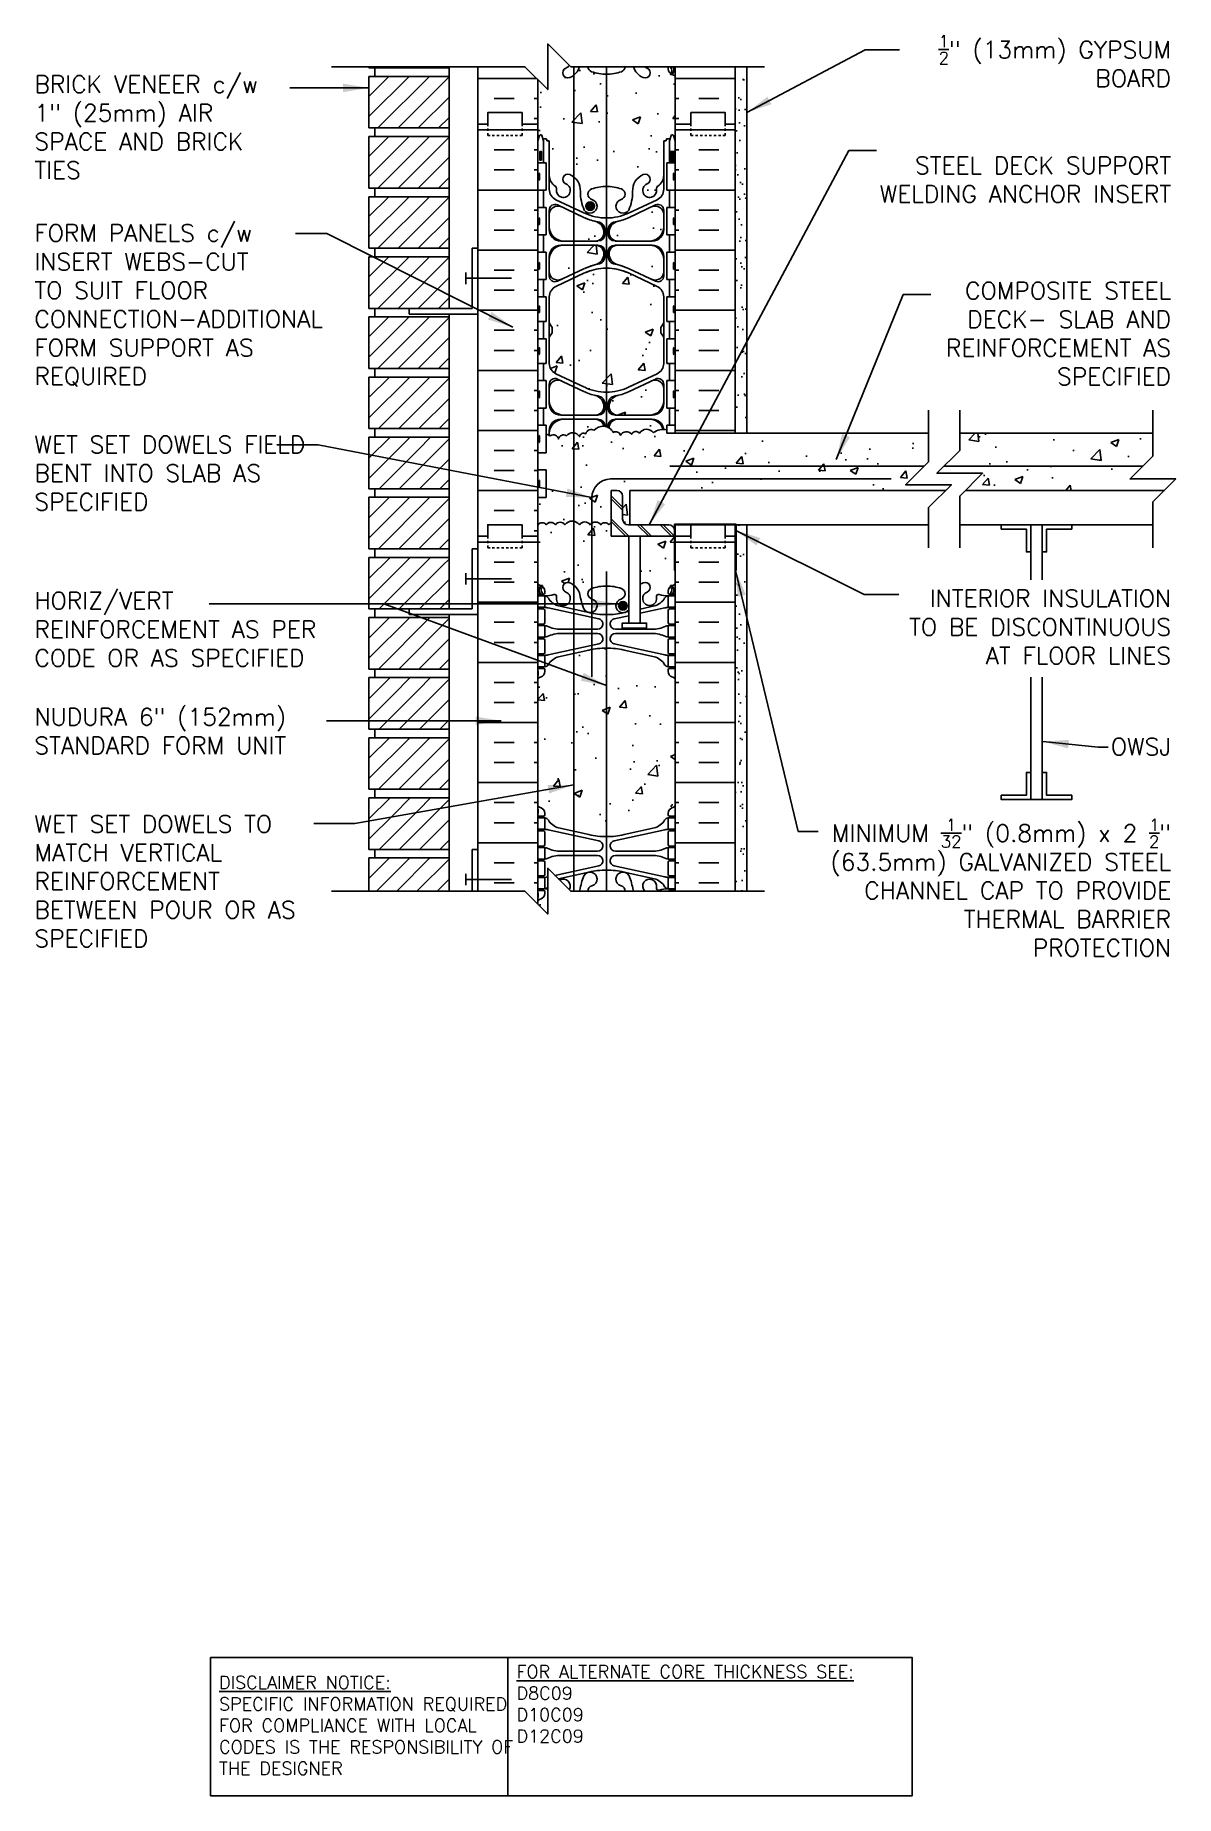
# Model space of a CAD drawing. Header units: inches. Extents: x 184.8 to 234.6, y 74.7 to 151.5.
import ezdxf

# ---------------------------------------------------------------- set-up
doc = ezdxf.new("R2010")
doc.units = ezdxf.units.IN
doc.header["$LTSCALE"] = 0.5
doc.header["$MEASUREMENT"] = 0
doc.linetypes.add('DASHED2', pattern=[0.375, 0.25, -0.125])
for name, color, linetype in [('HATCH', 12, 'Continuous'), ('line25', 2, 'Continuous'), ('LINE3', 3, 'Continuous'), ('LINE50', 5, 'Continuous'), ('LINE9', 9, 'Continuous'), ('TEXT', 4, 'Continuous'), ('Web_Edge', 9, 'Continuous')]:
    doc.layers.add(name, color=color, linetype=linetype)
doc.styles.add('DIM', font='romans.shx', dxfattribs={"width": 0.7})
doc.styles.add('ROMANS', font='romans.shx', dxfattribs={"height": 0.75})
doc.styles.get("Standard").update_dxf_attribs({"font": 'romans.shx', "height": 0.75})
doc.linetypes.add('STEEL', pattern='A,0.5,-0.2,["X",Standard,S=0.1,R=0,X=-0.1,Y=-0.05],-0.1', length=0.8)
doc.dimstyles.new('ext_12', dxfattribs={"dimscale": 12, "dimtxt": 0.09375, "dimasz": 0.09375, "dimexe": 0.09375, "dimexo": 0.0625, "dimgap": 0.0625, "dimtad": 1, "dimdec": 1, "dimzin": 3, "dimdsep": 46, "dimlunit": 4, "dimtxsty": 'DIM', "dimcen": 0.09, "dimdle": 0.09375, "dimclrt": 4, "dimadec": 0, "dimazin": 0, "dimtfac": 1, "dimtdec": 1, "dimtmove": 2, "dimatfit": 3, "dimfxl": 1, "dimfrac": 2, "dimtolj": 1, "dimtzin": 0, "dimarcsym": 0})
pattern_1 = [(37.5, (91.05896, -5.3414), (-0.0314967, 0.963412), [0, -0.76, 0, -0.85, 0, -0.8125]), (7.5, (91.059, -5.3414), (0.884888, 1.411073), [0, -0.41, 0, -0.685, 0, -0.2625]), (327.5, (90.44396, -5.3414), (1.557071, 0.0028295), [0, -0.25, 0, -0.9, 0, -1.175]), (317.5, (90.444, -5.3414), (1.503063, 0.438838), [0, -0.125, 0, -0.59, 0, -0.675])]
pattern_2 = [(45, (135.6538, -61.4713), (-0.4419417, 0.4419417), [])]
pattern_3 = [(45, (135.6538, -66.7213), (-0.4419417, 0.4419417), [])]
pattern_4 = [(45, (135.6538, -71.9713), (-0.4419417, 0.4419417), [])]
pattern_5 = [(45, (135.6538, -77.2213), (-0.4419417, 0.4419417), [])]

msp = doc.modelspace()

# ---------------------------------------------------------------- texts
at = {"layer": 'TEXT', "char_height": 0.75, "style": 'ROMANS'}
for s, insert, width, attachment_point in [('\\A1;{\\H0.7x;\\S1/2;}" (13mm) GYPSUM BOARD', (234.424, 150.419), 12.19083, 6), ('BRICK VENEER c/w 1" (25mm) AIR SPACE AND BRICK TIES', (184.775, 147.533), 11.31619, 4), ('\\A1;STEEL DECK SUPPORT WELDING ANCHOR INSERT ', (234.424, 145.238), 13.90931, 6), ('FORM PANELS c/w INSERT WEBS-CUT TO SUIT FLOOR CONNECTION-ADDITIONAL FORM SUPPORT AS REQUIRED', (184.775, 139.749), 11.31619, 4), ('\\A1;COMPOSITE STEEL DECK- SLAB AND REINFORCEMENT AS SPECIFIED', (234.424, 138.521), 13.90931, 6), ('WET SET DOWELS FIELD BENT INTO SLAB AS SPECIFIED', (184.775, 134.052), 12.85874, 1), ('HORIZ/VERT\\PREINFORCEMENT AS PER CODE OR AS SPECIFIED', (184.775, 125.609), 14.04849, 4), ('\\A1;INTERIOR INSULATION TO BE DISCONTINUOUS AT FLOOR LINES', (234.424, 125.711), 13.00001, 6), ('NUDURA 6" (152mm) STANDARD FORM UNIT', (184.775, 122.16), 13.12656, 1), ('\\A1;OWSJ', (234.424, 120.485), 12.22718, 6), ('WET SET DOWELS TO MATCH VERTICAL REINFORCEMENT BETWEEN POUR OR AS SPECIFIED', (184.775, 117.484), 13.12656, 1), ('\\A1;MINIMUM {\\H0.7x;\\S1/32;}" (0.8mm) x 2 {\\H0.7x;\\S1/2;}" (63.5mm) GALVANIZED STEEL CHANNEL CAP TO PROVIDE THERMAL BARRIER PROTECTION  ', (234.424, 114.331), 16.71576, 6)]:
    msp.add_mtext(s, dxfattribs=dict(at, insert=insert, width=width, attachment_point=attachment_point))
at = {"layer": 'TEXT', "char_height": 0.5625, "attachment_point": 4}
for s, insert, width in [('{\\LFOR ALTERNATE CORE THICKNESS SEE:\\P}D8C09\\PD10C09\\PD12C09', (205.829, 78.687), 23.33295), ('{\\LDISCLAIMER NOTICE:}\\PSPECIFIC INFORMATION REQUIRED FOR COMPLIANCE WITH LOCAL CODES IS THE RESPONSIBILITY OF THE DESIGNER', (192.837, 77.747), 14.00235)]:
    msp.add_mtext(s, dxfattribs=dict(at, insert=insert, width=width))

# ---------------------------------------------------------------- hatches: boundary and pattern name
at = {"layer": 'HATCH'}
h = msp.add_hatch(dxfattribs=at)
h.set_pattern_fill('AR-CONC', color=256, scale=0.5)
h.set_pattern_definition([(50, (0, 0), (3.5863, -0.31376), [0.375, -4.125]), (355, (0, 0), (-0.693757, 3.76096), [0.3, -3.3]), (100.4514, (0.299, -0.026), (2.892544, 3.4472), [0.3187, -3.50571]), (46.1842, (0, 1), (5.33621, -0.827596), [0.5625, -6.1875]), (96.6356, (0.4447, 0.931), (4.67331, 4.87059), [0.47805, -5.25857]), (351.1842, (0, 1), (4.67331, 4.87059), [0.45, -4.95]), (21, (0.5, 0.75), (2.984535, -2.013094), [0.375, -4.125]), (326, (0.5, 0.75), (1.216577, 3.62575), [0.3, -3.3]), (71.4514, (0.7487, 0.5822), (4.20111, 1.612656), [0.3187, -3.50571]), (37.5, (0, 0), (0.060799, 1.664469), [0, -3.26, 0, -3.35, 0, -3.3125]), (7.5, (0, 0), (1.315348, 1.972059), [0, -1.91, 0, -3.185, 0, -1.2625]), (327.5, (-1.115, 0), (2.669112, -0.1127744), [0, -1.25, 0, -3.9, 0, -5.175]), (317.5, (-1.615, 0), (2.91593, 0.500525), [0, -1.625, 0, -2.59, 0, -3.675])])
h.paths.add_polyline_path([(212.761, 149.761, 0.064398), (212.651, 149.827), (212.561, 149.827), (212.561, 149.869, -0.249069), (212.451, 150.076), (212.451, 150.143, -0.119718), (212.458, 150.172), (211.437, 150.172, 0.094254), (211.533, 150.111, -1), (211.369, 149.702, -0.2257), (210.935, 150.172), (210.572, 150.172, -0.309442), (210.41, 149.955, -0.082755), (209.761, 149.847, -0.082755), (209.113, 149.955, -0.309442), (208.951, 150.172), (208.587, 150.172, -0.2257), (208.153, 149.702, -1), (207.989, 150.111, 0.160334), (208.135, 150.233), (207.197, 151.172), (207.197, 150.797), (207.197, 149.172), (206.761, 149.608), (206.761, 147.672), (206.761, 146.943), (206.83, 147.155, -0.725737), (206.936, 147.173), (206.985, 147.023), (207.111, 147.023, -0.414214), (207.161, 146.973), (207.161, 146.943), (207.261, 146.943), (207.261, 145.428, 0.258958), (207.52, 144.961, -0.31131), (207.577, 144.831, 2.127293), (207.989, 145.056, -1), (208.153, 145.464, -0.325306), (208.619, 144.722, 0.10488), (208.792, 143.91, 1.422913), (209.125, 144.377, -0.735593), (209.113, 144.835, -0.082755), (209.761, 144.943, -0.082755), (210.41, 144.835, -0.735593), (210.397, 144.377, 1.422913), (210.73, 143.91, 0.10488), (210.903, 144.722, -0.325306), (211.369, 145.464, -1), (211.533, 145.056, 2.127293), (211.945, 144.831, -0.31131), (212.002, 144.961, 0.258958), (212.261, 145.428), (212.261, 146.943), (212.361, 146.943), (212.361, 146.973, -0.414214), (212.411, 147.023), (212.537, 147.023), (212.58, 147.155, -0.725737), (212.686, 147.173), (212.761, 146.943), (212.761, 147.672)])
h.paths.add_polyline_path([(212.141, 138.56), (212.141, 138.672), (212.141, 138.784), (212.261, 138.984), (212.261, 140.125, 0.291097), (211.973, 140.578), (210.715, 141.167, 0.093369), (209.908, 141.374, 0.016332), (209.761, 141.379, 0.109869), (208.807, 141.167), (207.549, 140.578, 0.291097), (207.261, 140.125), (207.261, 138.984), (207.381, 138.784), (207.381, 138.672), (207.381, 138.56), (207.261, 138.36), (207.261, 137.219, 0.291097), (207.549, 136.766), (208.807, 136.177, 0.109869), (209.761, 135.965, 0.109869), (210.715, 136.177), (211.973, 136.766, 0.291097), (212.261, 137.219), (212.261, 138.36)])
h.paths.add_polyline_path([(209.258, 135.823, -0.053094), (208.807, 135.978), (207.795, 136.452, 0.549071), (207.261, 136.113), (207.261, 135.586, 0.414214), (207.886, 134.961), (209.271, 134.961, 0.413582), (209.646, 135.335, 0.350119)])
h.paths.add_polyline_path([(209.271, 134.781), (207.886, 134.781, 0.414214), (207.261, 134.156), (207.261, 134.075, 0.008279), (207.306, 134.058, -0.520567), (207.665, 133.915, -0.520567), (208.007, 134.062, -0.520567), (208.579, 134.023, -0.520567), (208.861, 134.144, -0.520567), (209.223, 134.299, -0.230831), (209.64, 134.472, 0.362757)])
h.paths.add_polyline_path([(211.636, 134.781), (210.251, 134.781, 0.413582), (209.876, 134.407, 0.003877), (209.876, 134.399, -0.132818), (210.062, 134.204, -0.520567), (210.366, 134.083, -0.520567), (210.857, 134.126, -0.520567), (211.202, 134.175, -0.520567), (211.8, 134.197, -0.137023), (212.235, 134.335, 0.33159)])
h.paths.add_polyline_path([(212.261, 135.586), (212.261, 136.113, 0.549071), (211.727, 136.452), (210.715, 135.978, -0.053094), (210.264, 135.823, 0.350119), (209.876, 135.335, 0.413582), (210.251, 134.961), (211.636, 134.961, 0.414214)])
h.paths.add_polyline_path([(211.636, 142.383), (210.251, 142.383, 0.117525), (210.082, 142.343, 0.282333), (209.876, 142.009, 0.350119), (210.264, 141.521, -0.053094), (210.715, 141.366), (211.727, 140.892, 0.549071), (212.261, 141.232), (212.261, 141.758, 0.414214)])
h.paths.add_polyline_path([(212.261, 143.188), (212.261, 143.715, 0.549071), (211.727, 144.055), (210.715, 143.581, -0.053094), (210.264, 143.426, 0.350119), (209.876, 142.938, 0.413582), (210.251, 142.563), (211.636, 142.563, 0.414214)])
h.paths.add_polyline_path([(209.258, 143.426, -0.053094), (208.807, 143.581), (207.795, 144.055, 0.549071), (207.261, 143.715), (207.261, 143.188, 0.414214), (207.886, 142.563), (209.271, 142.563, 0.085652), (209.397, 142.585, 0.316711), (209.646, 142.938, 0.350119)])
h.paths.add_polyline_path([(209.258, 141.521, 0.350119), (209.646, 142.009, 0.413582), (209.271, 142.383), (207.886, 142.383, 0.414214), (207.261, 141.758), (207.261, 141.232, 0.549071), (207.795, 140.892), (208.807, 141.366, -0.053094)])
h.paths.add_polyline_path([(223.824, 132.922), (223.824, 134.172), (215.386, 134.172), (212.396, 134.172), (212.396, 134.325, 0.185967), (211.8, 134.197, 0.520567), (211.202, 134.175, 0.520567), (210.857, 134.126, 0.520567), (210.366, 134.083, 0.520567), (210.062, 134.204, 0.258655), (209.64, 134.472, 0.230831), (209.223, 134.299, 0.520567), (208.861, 134.144, 0.520567), (208.579, 134.023, 0.520567), (208.007, 134.062, 0.520567), (207.665, 133.915, 0.520567), (207.306, 134.058, -0.008279), (207.261, 134.075, -0.025897), (207.126, 134.137), (207.126, 133.317), (206.761, 133.317), (206.761, 132.567), (207.126, 132.567), (207.126, 131.367), (206.761, 131.367), (206.761, 130.183, -0.012671), (206.77, 130.172, -0.515981), (207.127, 130.172, -0.520567), (207.526, 130.172, -0.520567), (207.948, 130.172, -0.520567), (208.575, 130.172, -0.520567), (209.047, 130.172, -0.520567), (209.51, 130.172, -0.520567), (209.864, 130.172, -0.108934), (209.966, 130.265), (209.966, 131.672), (210.216, 131.672, -0.414214), (210.466, 131.422), (210.466, 130.422, 0.414214), (210.716, 130.172), (210.78, 130.172), (210.78, 131.672), (224.574, 131.672), (224.824, 131.922), (222.824, 131.922)])
h.paths.add_polyline_path([(233.627, 134.172), (225.189, 134.172), (225.189, 133.422), (224.492, 132.725), (233.179, 132.725), (233.627, 133.172)])
h.paths.add_polyline_path([(233.179, 132.725), (224.492, 132.725), (224.189, 132.422), (226.189, 132.422), (225.439, 131.672), (234.127, 131.672), (234.627, 132.172), (232.627, 132.172)])
h.paths.add_polyline_path([(210.73, 129.672), (209.966, 129.672), (209.966, 130.265, 0.108934), (209.864, 130.172, 0.520567), (209.51, 130.172, 0.520567), (209.047, 130.172, 0.520567), (208.575, 130.172, 0.520567), (207.948, 130.172, 0.520567), (207.526, 130.172, 0.520567), (207.127, 130.172, 0.538524), (206.761, 130.159), (206.761, 129.672), (206.761, 127.583, 0.064398), (206.871, 127.517), (206.961, 127.517), (206.961, 127.475, -0.249069), (207.071, 127.268), (207.071, 127.201, -0.414214), (207.009, 127.138), (206.961, 127.138), (206.961, 127.068), (207.066, 127.068, 0.10046), (207.46, 127.125, -0.601435), (207.579, 127.02, 2.182095), (207.989, 127.233, -1), (208.153, 127.642, -0.24438), (208.601, 127.121, 0.053157), (208.767, 126.507, 1.553132), (209.125, 126.931, -0.735593), (209.113, 127.389, -0.082755), (209.761, 127.498, -0.082755), (210.41, 127.389, -0.735593), (210.397, 126.931, 1.420459), (210.73, 126.463)])
h.paths.add_polyline_path([(212.761, 128.172), (212.73, 128.172), (212.73, 129.672), (211.23, 129.672), (211.23, 127.568, -0.053125), (211.369, 127.642, -1), (211.533, 127.233, 2.182095), (211.943, 127.02, -0.601435), (212.062, 127.125, 0.10046), (212.456, 127.068), (212.561, 127.068), (212.561, 127.138), (212.514, 127.138, -0.414214), (212.451, 127.201), (212.451, 127.268, -0.249069), (212.561, 127.475), (212.561, 127.517), (212.651, 127.517, 0.064398), (212.761, 127.583)])
h.paths.add_polyline_path([(212.761, 123.453, 0.082415), (212.618, 123.533, -0.317837), (212.451, 123.768), (212.451, 123.836, -0.414214), (212.514, 123.898), (212.561, 123.898), (212.561, 123.968), (212.456, 123.968, -0.188973), (212.3, 124.063, 0.196323), (211.851, 124.409), (210.529, 124.7, 0.057795), (209.761, 124.789, 0.057795), (208.993, 124.7), (207.671, 124.409, 0.196323), (207.222, 124.063, -0.188973), (207.066, 123.968), (206.961, 123.968), (206.961, 123.898), (207.009, 123.898, -0.414214), (207.071, 123.836), (207.071, 123.768, -0.317837), (206.904, 123.533, 0.082415), (206.761, 123.453), (206.761, 117.891, 0.082415), (206.904, 117.812, -0.317837), (207.071, 117.576), (207.071, 117.508, -0.414214), (207.009, 117.446), (206.961, 117.446), (206.961, 117.376), (207.066, 117.376, -0.188973), (207.222, 117.281, 0.196323), (207.671, 116.935), (208.993, 116.644, 0.057795), (209.761, 116.555, 0.057795), (210.529, 116.644), (211.851, 116.935, 0.196323), (212.3, 117.281, -0.188973), (212.456, 117.376), (212.561, 117.376), (212.561, 117.446), (212.514, 117.446, -0.414214), (212.451, 117.508), (212.451, 117.576, -0.317837), (212.618, 117.812, 0.082415), (212.761, 117.891)])
h.paths.add_polyline_path([(207.716, 114.653), (208.135, 114.233, 0.792029)])
h.paths.add_polyline_path([(207.197, 114.275, 0.032687), (207.066, 114.276), (206.961, 114.276), (206.961, 114.206), (207.009, 114.206, -0.414214), (207.071, 114.143), (207.071, 114.076, -0.317837), (206.904, 113.84, 0.082415), (206.761, 113.761), (206.761, 113.608), (207.197, 113.172)])
h.paths.add_polyline_path([(208.987, 115.006), (208.967, 115.002, 0.223253), (208.767, 114.837, 0.053157), (208.601, 114.223, -0.017704), (208.587, 114.172), (208.951, 114.172, -0.347135), (209.125, 114.413, 0.955472)])
h.paths.add_polyline_path([(210.755, 114.837, 0.223253), (210.555, 115.002), (210.535, 115.006, 0.955472), (210.397, 114.413, -0.347135), (210.572, 114.172), (210.935, 114.172, -0.017704), (210.921, 114.223, 0.053157)])
h.paths.add_polyline_path([(211.437, 114.172), (212.458, 114.172, -0.280582), (212.514, 114.206), (212.561, 114.206), (212.561, 114.276), (212.456, 114.276, 0.10046), (212.062, 114.219, -0.601435), (211.943, 114.324, 1.731684)])
h = msp.add_hatch(dxfattribs=at)
h.set_pattern_fill('ANSI31', color=256, scale=5, style=0)
h.set_pattern_definition([(45, (135.6538, -48.3463), (-0.4419417, 0.4419417), [])])
h.paths.add_polyline_path([(202.886, 150.172), (199.386, 150.172), (199.386, 150.123), (202.886, 150.123)])
h = msp.add_hatch(dxfattribs=at)
h.set_pattern_fill('INSUL', color=256, scale=7, style=0)
h.set_pattern_definition([(0, (-2719.4005, -249.3375), (0, 2.625), []), (0, (-2719.4005, -248.4625), (0, 2.625), [0.875, -0.875]), (0, (-2719.4005, -247.5875), (0, 2.625), [0.875, -0.875])])
h.paths.add_polyline_path([(206.761, 149.608), (206.197, 150.172), (204.136, 150.172), (204.136, 147.672), (204.574, 147.672), (204.574, 148.172), (206.074, 148.172), (206.074, 147.672), (206.761, 147.672)])
h = msp.add_hatch(dxfattribs=at)
h.set_pattern_fill('INSUL', color=256, scale=7, style=0)
h.set_pattern_definition([(180, (3138.9227, -249.3375), (0, 2.625), []), (180, (3138.9227, -248.4625), (0, 2.625), [0.875, -0.875]), (180, (3138.9227, -247.5875), (0, 2.625), [0.875, -0.875])])
h.paths.add_polyline_path([(215.386, 150.172), (212.761, 150.172), (212.761, 147.672), (213.449, 147.672), (213.449, 148.172), (214.949, 148.172), (214.949, 147.672), (215.386, 147.672)])
h = msp.add_hatch(dxfattribs=at)
h.set_pattern_fill('AR-SAND', color=256, scale=0.5, style=0)
h.set_pattern_definition(pattern_1)
h.paths.add_polyline_path([(215.886, 140.847), (215.386, 140.663), (215.386, 134.172), (215.886, 134.172)])
h.paths.add_polyline_path([(215.886, 150.172), (215.386, 150.172), (215.386, 141.172), (215.386, 140.663), (215.886, 140.847)])
h = msp.add_hatch(dxfattribs=at)
h.set_pattern_fill('ANSI31', color=256, scale=5, style=0)
h.set_pattern_definition([(45, (135.6538, -50.9713), (-0.4419417, 0.4419417), [])])
h.paths.add_polyline_path([(202.886, 149.748), (199.386, 149.748), (199.386, 147.498), (202.886, 147.498)])
h = msp.add_hatch(dxfattribs=at)
h.set_pattern_fill('INSUL', color=256, scale=7, style=0)
h.set_pattern_definition([(0, (-2719.4005, -267.3375), (0, 2.625), []), (0, (-2719.4005, -266.4625), (0, 2.625), [0.875, -0.875]), (0, (-2719.4005, -265.5875), (0, 2.625), [0.875, -0.875])])
h.paths.add_polyline_path([(204.136, 129.672), (204.574, 129.672), (204.574, 130.172), (206.074, 130.172), (206.074, 129.672), (206.761, 129.672), (206.761, 147.672), (206.074, 147.672), (206.074, 148.172), (204.574, 148.172), (204.574, 147.672), (204.136, 147.672)])
h = msp.add_hatch(dxfattribs=at)
h.set_pattern_fill('INSUL', color=256, scale=7, style=0)
h.set_pattern_definition([(180, (3138.9227, -267.3375), (0, 2.625), []), (180, (3138.9227, -266.4625), (0, 2.625), [0.875, -0.875]), (180, (3138.9227, -265.5875), (0, 2.625), [0.875, -0.875])])
h.paths.add_polyline_path([(212.761, 134.172), (215.386, 134.172), (215.386, 147.672), (214.949, 147.672), (214.949, 148.172), (213.449, 148.172), (213.449, 147.672), (212.761, 147.672)])
h = msp.add_hatch(dxfattribs=at)
h.set_pattern_fill('ANSI31', color=256, scale=5, style=0)
h.set_pattern_definition([(45, (135.6538, -53.5963), (-0.4419417, 0.4419417), [])])
h.paths.add_polyline_path([(202.886, 147.123), (199.386, 147.123), (199.386, 144.873), (202.886, 144.873)])
h = msp.add_hatch(dxfattribs=at)
h.set_pattern_fill('ANSI31', color=256, scale=5, style=0)
h.set_pattern_definition([(45, (135.6538, -56.2213), (-0.4419417, 0.4419417), [])])
h.paths.add_polyline_path([(202.886, 144.498), (199.386, 144.498), (199.386, 142.248), (202.886, 142.248)])
h = msp.add_hatch(dxfattribs=at)
h.set_pattern_fill('ANSI31', color=256, scale=5, style=0)
h.set_pattern_definition([(45, (135.6538, -58.8463), (-0.4419417, 0.4419417), [])])
h.paths.add_polyline_path([(202.886, 141.873), (199.386, 141.873), (199.386, 139.623), (202.886, 139.623)])
h = msp.add_hatch(dxfattribs=at)
h.set_pattern_fill('ANSI31', color=256, scale=5, style=0)
h.set_pattern_definition(pattern_2)
h.paths.add_polyline_path([(202.886, 139.248), (199.386, 139.248), (199.386, 136.998), (202.886, 136.998)])
h = msp.add_hatch(dxfattribs=at)
h.set_pattern_fill('AR-CONC', color=256, scale=0.5, style=0)
h.paths.add_polyline_path([(207.261, 139.217, -0.549071), (207.795, 139.557), (208.807, 139.083, 0.053094), (209.258, 138.928, -0.350119), (209.646, 138.44, -0.413582), (209.271, 138.065), (207.886, 138.065, -0.414214), (207.261, 138.69)])
h = msp.add_hatch(dxfattribs=at)
h.set_pattern_fill('ANSI31', color=256, scale=5, style=0)
h.set_pattern_definition(pattern_2)
h.paths.add_polyline_path([(202.886, 134.373), (202.886, 136.623), (199.386, 136.623), (199.386, 134.373)])
h = msp.add_hatch(dxfattribs=at)
h.set_pattern_fill('ANSI31', color=256, scale=5, style=0)
h.set_pattern_definition(pattern_2)
h.paths.add_polyline_path([(202.886, 133.714), (202.886, 133.998), (199.386, 133.998), (199.386, 133.066)])
h = msp.add_hatch(dxfattribs=at)
h.set_pattern_fill('ANSI31', color=256, scale=5, style=0)
h.set_pattern_definition(pattern_2)
h.paths.add_polyline_path([(202.886, 131.748), (202.886, 133.714), (199.386, 133.066), (199.386, 131.748)])
h = msp.add_hatch(dxfattribs=at)
h.set_pattern_fill('ANSI31', color=256, scale=5, style=0)
h.set_pattern_definition(pattern_3)
h.paths.add_polyline_path([(202.886, 129.123), (202.886, 131.373), (199.386, 131.373), (199.386, 129.123)])
h = msp.add_hatch(dxfattribs=at)
h.set_pattern_fill('INSUL', color=256, scale=7, style=0)
h.set_pattern_definition([(0, (-2719.4005, -285.3375), (0, 2.625), []), (0, (-2719.4005, -284.4625), (0, 2.625), [0.875, -0.875]), (0, (-2719.4005, -283.5875), (0, 2.625), [0.875, -0.875])])
h.paths.add_polyline_path([(204.136, 114.172), (206.761, 114.172), (206.761, 129.672), (206.074, 129.672), (206.074, 130.172), (204.574, 130.172), (204.574, 129.672), (204.136, 129.672)])
h = msp.add_hatch(dxfattribs=at)
h.set_pattern_fill('INSUL', color=256, scale=7, style=0)
h.set_pattern_definition([(180, (3138.9227, -285.3375), (0, 2.625), []), (180, (3138.9227, -284.4625), (0, 2.625), [0.875, -0.875]), (180, (3138.9227, -283.5875), (0, 2.625), [0.875, -0.875])])
h.paths.add_polyline_path([(212.761, 114.172), (215.386, 114.172), (215.386, 129.672), (214.949, 129.672), (214.949, 130.172), (213.449, 130.172), (213.449, 129.672), (212.761, 129.672)])
h = msp.add_hatch(dxfattribs=at)
h.set_pattern_fill('AR-SAND', color=256, scale=0.5, style=0)
h.set_pattern_definition(pattern_1)
h.paths.add_polyline_path([(215.886, 130.172), (215.386, 130.172), (215.386, 123.172), (215.386, 114.172), (215.886, 114.172)])
h = msp.add_hatch(dxfattribs=at)
h.set_pattern_fill('ANSI31', color=256, scale=5, style=0)
h.set_pattern_definition(pattern_3)
h.paths.add_polyline_path([(202.886, 128.464), (202.886, 128.748), (199.386, 128.748), (199.386, 127.816)])
h = msp.add_hatch(dxfattribs=at)
h.set_pattern_fill('ANSI31', color=256, scale=5, style=0)
h.set_pattern_definition(pattern_3)
h.paths.add_polyline_path([(202.886, 126.498), (202.886, 128.464), (199.386, 127.816), (199.386, 126.498)])
h = msp.add_hatch(dxfattribs=at)
h.set_pattern_fill('ANSI31', color=256, scale=5, style=0)
h.set_pattern_definition(pattern_4)
h.paths.add_polyline_path([(202.886, 123.873), (202.886, 126.123), (199.386, 126.123), (199.386, 123.873)])
h = msp.add_hatch(dxfattribs=at)
h.set_pattern_fill('ANSI31', color=256, scale=5, style=0)
h.set_pattern_definition(pattern_4)
h.paths.add_polyline_path([(202.886, 123.214), (202.886, 123.498), (199.386, 123.498), (199.386, 122.566)])
h = msp.add_hatch(dxfattribs=at)
h.set_pattern_fill('ANSI31', color=256, scale=5, style=0)
h.set_pattern_definition(pattern_4)
h.paths.add_polyline_path([(202.886, 121.248), (202.886, 123.214), (199.386, 122.566), (199.386, 121.248)])
h = msp.add_hatch(dxfattribs=at)
h.set_pattern_fill('ANSI31', color=256, scale=5, style=0)
h.set_pattern_definition(pattern_5)
h.paths.add_polyline_path([(202.886, 118.623), (202.886, 120.873), (199.386, 120.873), (199.386, 118.623)])
h = msp.add_hatch(dxfattribs=at)
h.set_pattern_fill('ANSI31', color=256, scale=5, style=0)
h.set_pattern_definition(pattern_5)
h.paths.add_polyline_path([(202.886, 117.964), (202.886, 118.248), (199.386, 118.248), (199.386, 117.316)])
h = msp.add_hatch(dxfattribs=at)
h.set_pattern_fill('ANSI31', color=256, scale=5, style=0)
h.set_pattern_definition(pattern_5)
h.paths.add_polyline_path([(202.886, 115.998), (202.886, 117.964), (199.386, 117.316), (199.386, 115.998)])
at = {"layer": 'LINE3'}
for points in [[(209.23, 144.084, 1), (208.855, 144.084, 1)], [(210.667, 126.638, 1), (210.292, 126.638, 1)]]:
    msp.add_hatch(color=256, dxfattribs=at).paths.add_polyline_path(points)

# ---------------------------------------------------------------- linework, layer by layer
at = {"layer": 'HATCH'}
for p, q in [((209.966, 131.436), (210.466, 130.936)), ((209.966, 131.311), (210.466, 130.811)), ((209.966, 130.436), (210.73, 129.672)), ((209.966, 130.311), (210.605, 129.672)), ((211.105, 130.172), (211.605, 129.672)), ((211.23, 130.172), (211.73, 129.672)), ((212.105, 130.172), (212.605, 129.672)), ((212.23, 130.172), (212.73, 129.672)), ((199.386, 115.611), (199.398, 115.623)), ((199.386, 114.727), (200.282, 115.623)), ((199.715, 114.172), (201.166, 115.623)), ((200.599, 114.172), (202.049, 115.623)), ((201.482, 114.172), (202.886, 115.576)), ((202.366, 114.172), (202.886, 114.692))]:
    msp.add_line(p, q, dxfattribs=at)
for points in [[(209.64, 134.472, 0.230831), (209.223, 134.299, 0.520567), (208.861, 134.144, 0.520567), (208.579, 134.023, 0.520567), (208.007, 134.062, 0.520567), (207.665, 133.915, 0.520567), (207.306, 134.058, -0.034183), (207.126, 134.137, -0.034183)], [(212.396, 134.325, 0.185967), (211.8, 134.197, 0.520567), (211.202, 134.175, 0.520567), (210.857, 134.126, 0.520567), (210.366, 134.083, 0.520567), (210.062, 134.204, 0.258655), (209.64, 134.472)], [(207.261, 130.267, 0.173241), (207.127, 130.172, 0.515981), (206.77, 130.172, 0.012671), (206.761, 130.183, 0.012671)], [(209.997, 130.281, 0.136711), (209.864, 130.172, 0.520567), (209.51, 130.172, 0.520567), (209.047, 130.172, 0.520567), (208.575, 130.172, 0.520567), (207.948, 130.172, 0.520567), (207.526, 130.172, 0.520567), (207.127, 130.172)]]:
    msp.add_lwpolyline(points, format="xyb", dxfattribs=at)
at = {"layer": 'line25'}
for p, q in [((199.386, 150.123), (199.386, 150.172)), ((202.886, 150.123), (199.386, 150.123)), ((199.636, 149.748), (199.636, 150.123)), ((202.886, 139.623), (202.886, 150.172)), ((212.761, 150.172), (212.761, 147.672)), ((199.386, 147.498), (199.386, 149.748)), ((202.886, 149.748), (199.386, 149.748)), ((206.761, 149.608), (206.761, 147.672)), ((206.761, 147.672), (206.761, 129.672)), ((212.761, 147.672), (212.761, 134.172)), ((202.886, 147.498), (199.386, 147.498)), ((199.386, 144.873), (199.386, 147.123)), ((202.886, 147.123), (199.386, 147.123)), ((199.636, 147.123), (199.636, 147.498)), ((206.761, 145.977), (207.126, 145.977)), ((207.126, 144.777), (207.126, 145.977)), ((212.761, 145.977), (212.396, 145.977)), ((212.396, 144.777), (212.396, 145.977)), ((202.886, 144.873), (199.386, 144.873)), ((199.636, 144.498), (199.636, 144.873)), ((206.761, 144.777), (207.126, 144.777)), ((212.761, 144.777), (212.396, 144.777)), ((199.386, 142.248), (199.386, 144.498)), ((202.886, 144.498), (199.386, 144.498)), ((206.761, 144.027), (207.126, 144.027)), ((207.126, 142.827), (207.126, 144.027)), ((212.396, 142.827), (212.396, 144.027)), ((212.761, 144.027), (212.396, 144.027)), ((202.886, 142.248), (199.386, 142.248)), ((199.636, 141.873), (199.636, 142.248)), ((206.761, 142.827), (207.126, 142.827)), ((212.761, 142.827), (212.396, 142.827)), ((199.386, 139.623), (199.386, 141.873)), ((202.886, 141.873), (199.386, 141.873)), ((206.761, 142.077), (207.126, 142.077)), ((207.126, 140.877), (207.126, 142.077)), ((212.761, 142.077), (212.396, 142.077)), ((212.396, 140.877), (212.396, 142.077)), ((206.761, 140.877), (207.126, 140.877)), ((212.761, 140.877), (212.396, 140.877)), ((206.761, 140.127), (207.126, 140.127)), ((207.126, 140.127), (207.126, 139.047)), ((212.761, 140.127), (212.396, 140.127)), ((212.396, 140.127), (212.396, 139.047)), ((202.886, 139.623), (199.386, 139.623)), ((199.386, 136.998), (199.386, 139.248)), ((202.886, 139.248), (199.386, 139.248)), ((199.636, 139.248), (199.636, 139.623)), ((202.886, 126.498), (202.886, 139.373)), ((206.761, 139.047), (207.126, 139.047)), ((212.761, 139.047), (212.396, 139.047)), ((206.761, 138.297), (207.126, 138.297)), ((207.126, 137.217), (207.126, 138.297)), ((212.761, 138.297), (212.396, 138.297)), ((212.396, 137.217), (212.396, 138.297)), ((202.886, 136.998), (199.386, 136.998)), ((199.636, 136.623), (199.636, 136.998)), ((206.761, 137.217), (207.126, 137.217)), ((212.761, 137.217), (212.396, 137.217)), ((199.386, 134.373), (199.386, 136.623)), ((202.886, 136.623), (199.386, 136.623)), ((206.761, 136.467), (207.126, 136.467)), ((207.126, 136.467), (207.126, 135.267)), ((212.761, 136.467), (212.396, 136.467)), ((212.396, 136.467), (212.396, 135.267)), ((206.761, 135.267), (207.126, 135.267)), ((212.761, 135.267), (212.396, 135.267)), ((202.886, 134.373), (199.386, 134.373)), ((202.886, 133.998), (199.386, 133.998)), ((199.386, 131.748), (199.386, 133.998)), ((199.636, 133.998), (199.636, 134.373)), ((206.761, 134.517), (207.126, 134.517)), ((207.126, 134.517), (207.126, 133.317)), ((212.761, 134.517), (212.396, 134.517)), ((212.396, 134.517), (212.396, 134.172)), ((215.386, 134.172), (212.396, 134.172)), ((215.386, 134.172), (223.824, 134.172)), ((225.189, 134.172), (233.627, 134.172)), ((206.761, 133.317), (207.126, 133.317)), ((206.761, 132.567), (207.126, 132.567)), ((207.126, 132.567), (207.126, 131.367)), ((202.886, 131.748), (199.386, 131.748)), ((199.636, 131.373), (199.636, 131.748)), ((209.966, 131.672), (209.966, 129.672)), ((209.966, 131.672), (210.216, 131.672)), ((199.386, 129.123), (199.386, 131.373)), ((202.886, 131.373), (199.386, 131.373)), ((206.761, 131.367), (207.126, 131.367)), ((210.466, 131.422), (210.466, 130.422)), ((210.716, 130.172), (212.48, 130.172)), ((215.417, 130.203), (212.73, 130.203)), ((212.73, 128.172), (212.73, 130.203)), ((212.73, 129.672), (212.73, 129.922)), ((215.386, 130.172), (212.761, 130.172)), ((212.761, 130.172), (212.761, 128.172)), ((215.386, 130.172), (215.386, 128.172)), ((215.417, 128.172), (215.417, 130.203)), ((206.761, 129.672), (206.761, 113.608)), ((209.966, 129.672), (212.73, 129.672)), ((210.73, 125.88), (210.73, 129.672)), ((211.23, 125.88), (211.23, 129.672)), ((212.761, 129.672), (212.761, 114.172)), ((202.886, 129.123), (199.386, 129.123)), ((202.886, 128.748), (199.386, 128.748)), ((199.386, 126.498), (199.386, 128.748)), ((199.636, 128.748), (199.636, 129.123)), ((212.761, 128.172), (212.73, 128.172)), ((215.386, 128.172), (215.417, 128.172)), ((202.886, 126.498), (199.386, 126.498)), ((199.386, 123.873), (199.386, 126.123)), ((202.886, 126.123), (199.386, 126.123)), ((199.636, 126.123), (199.636, 126.498)), ((202.886, 114.172), (202.886, 126.248)), ((202.886, 123.873), (199.386, 123.873)), ((199.636, 123.498), (199.636, 123.873)), ((202.886, 123.498), (199.386, 123.498)), ((199.386, 121.248), (199.386, 123.498)), ((202.886, 121.248), (199.386, 121.248)), ((199.386, 118.623), (199.386, 120.873)), ((202.886, 120.873), (199.386, 120.873)), ((199.636, 120.873), (199.636, 121.248)), ((202.886, 118.623), (199.386, 118.623)), ((199.636, 118.248), (199.636, 118.623)), ((202.886, 118.248), (199.386, 118.248)), ((199.386, 115.998), (199.386, 118.248)), ((202.886, 115.998), (199.386, 115.998)), ((199.386, 114.172), (199.386, 115.623)), ((202.886, 115.623), (199.386, 115.623)), ((199.636, 115.623), (199.636, 115.998))]:
    msp.add_line(p, q, dxfattribs=at)
at = {"layer": 'line25', "color": 192}
for p, q in [((215.386, 130.172), (214.199, 130.172)), ((214.949, 130.172), (223.824, 130.172)), ((225.189, 130.172), (233.627, 130.172))]:
    msp.add_line(p, q, dxfattribs=at)
at = {"layer": 'line25'}
for points in [[(210.98, 125.88), (210.451, 125.88), (210.451, 125.653), (210.98, 125.653)], [(210.98, 125.88), (211.508, 125.88), (211.508, 125.653), (211.249, 125.653)], [(211.249, 125.653), (210.98, 125.653)]]:
    msp.add_lwpolyline(points, dxfattribs=at)
for centre, start, end in [((210.216, 131.422), 0, 90), ((210.716, 130.422), 180, 270), ((212.48, 129.922), 0, 90)]:
    msp.add_arc(centre, 0.25, start, end, dxfattribs=at)
at = {"layer": 'LINE3'}
for p, q in [((208.329, 150.172), (208.329, 114.172)), ((209.761, 150.172), (209.761, 134.45)), ((222.201, 132.172), (209.937, 132.172)), ((209.125, 131.36), (209.125, 123.536)), ((209.761, 128.126), (209.761, 114.172))]:
    msp.add_line(p, q, dxfattribs=at)
for centre in [(209.043, 144.084), (210.48, 126.638)]:
    msp.add_circle(centre, 0.188, dxfattribs=at)
msp.add_arc((209.937, 131.36), 0.812, 90, 180, dxfattribs=at)
at = {"layer": 'LINE50'}
for p, q in [((204.136, 147.672), (204.136, 150.172)), ((215.386, 147.672), (215.386, 150.172)), ((204.136, 129.672), (204.136, 147.672)), ((215.386, 134.172), (215.386, 147.672)), ((204.136, 114.172), (204.136, 129.672)), ((215.386, 114.172), (215.386, 129.672))]:
    msp.add_line(p, q, dxfattribs=at)
for points in [[(206.761, 147.672), (206.074, 147.672), (206.074, 148.172), (204.574, 148.172), (204.574, 147.672), (204.136, 147.672)], [(204.136, 147.672), (204.574, 147.672), (204.574, 148.172), (206.074, 148.172), (206.074, 147.672), (206.761, 147.672)], [(206.761, 147.672), (206.074, 147.672), (206.074, 148.172), (204.574, 148.172), (204.574, 147.672), (204.136, 147.672)], [(215.386, 147.672), (214.949, 147.672), (214.949, 148.172), (213.449, 148.172), (213.449, 147.672), (212.761, 147.672)], [(212.761, 147.672), (213.449, 147.672), (213.449, 148.172), (214.949, 148.172), (214.949, 147.672), (215.386, 147.672)], [(206.761, 129.672), (206.074, 129.672), (206.074, 130.172), (204.574, 130.172), (204.574, 129.672), (204.136, 129.672)], [(206.761, 129.672), (206.074, 129.672), (206.074, 130.172), (204.574, 130.172), (204.574, 129.672), (204.136, 129.672)], [(204.136, 129.672), (204.574, 129.672), (204.574, 130.172), (206.074, 130.172), (206.074, 129.672), (206.761, 129.672)], [(212.761, 129.672), (213.449, 129.672), (213.449, 130.172), (214.199, 130.172)], [(214.949, 130.172), (213.449, 130.172), (213.449, 129.672), (212.761, 129.672)], [(215.386, 129.672), (214.949, 129.672), (214.949, 130.172)], [(214.949, 129.934), (214.949, 129.934), (214.949, 129.672), (215.386, 129.672)]]:
    msp.add_lwpolyline(points, dxfattribs=at)
at = {"layer": 'LINE9'}
for p, q in [((215.886, 150.172), (215.886, 134.172)), ((206.761, 146.943), (206.836, 147.173)), ((207.011, 146.943), (206.936, 147.173)), ((206.985, 147.023), (207.111, 147.023)), ((207.011, 146.943), (207.011, 145.977)), ((207.161, 146.973), (207.161, 146.943)), ((207.161, 146.973), (207.161, 146.973)), ((207.161, 146.943), (207.261, 146.943)), ((207.261, 144.821), (207.261, 146.943)), ((212.361, 146.943), (212.261, 146.943)), ((212.261, 144.821), (212.261, 146.943)), ((212.361, 146.973), (212.361, 146.943)), ((212.361, 146.973), (212.361, 146.973)), ((212.537, 147.023), (212.411, 147.023)), ((212.511, 146.943), (212.586, 147.173)), ((212.511, 146.943), (212.511, 145.977)), ((212.761, 146.943), (212.686, 147.173)), ((206.761, 145.267), (206.761, 145.487)), ((206.761, 145.432), (206.761, 145.432)), ((206.761, 145.322), (206.761, 145.322)), ((206.801, 145.527), (206.801, 145.527)), ((206.841, 145.267), (206.841, 145.487)), ((212.681, 145.267), (212.681, 145.487)), ((212.721, 145.527), (212.721, 145.527)), ((212.761, 145.267), (212.761, 145.487)), ((212.761, 145.432), (212.761, 145.432)), ((212.761, 145.322), (212.761, 145.322)), ((206.801, 145.227), (206.801, 145.227)), ((212.721, 145.227), (212.721, 145.227)), ((207.261, 143.063), (207.261, 143.912)), ((208.807, 143.78), (207.549, 144.368)), ((208.807, 143.78), (207.549, 144.368)), ((208.807, 143.581), (207.617, 144.138)), ((208.807, 143.581), (207.617, 144.138)), ((210.715, 143.78), (211.973, 144.368)), ((210.715, 143.78), (211.973, 144.368)), ((210.715, 143.581), (211.905, 144.138)), ((210.715, 143.581), (211.905, 144.138)), ((212.261, 143.063), (212.261, 143.912)), ((206.761, 143.317), (206.761, 143.537)), ((206.761, 143.482), (206.761, 143.482)), ((206.761, 143.372), (206.761, 143.372)), ((206.801, 143.577), (206.801, 143.577)), ((206.801, 143.277), (206.801, 143.277)), ((206.841, 143.317), (206.841, 143.537)), ((209.701, 143.03), (209.701, 142.876)), ((209.821, 143.03), (209.821, 142.876)), ((212.681, 143.317), (212.681, 143.537)), ((212.721, 143.577), (212.721, 143.577)), ((212.721, 143.277), (212.721, 143.277)), ((212.761, 143.317), (212.761, 143.537)), ((212.761, 143.482), (212.761, 143.482)), ((212.761, 143.372), (212.761, 143.372)), ((203.886, 142.248), (203.886, 139.623)), ((204.136, 142.248), (203.886, 142.248)), ((207.761, 142.563), (209.389, 142.563)), ((207.761, 142.563), (209.271, 142.563)), ((207.761, 142.383), (209.389, 142.383)), ((207.761, 142.383), (209.271, 142.383)), ((209.646, 142.938), (209.646, 142.938)), ((209.876, 142.938), (209.876, 142.938)), ((211.761, 142.563), (210.134, 142.563)), ((211.761, 142.383), (210.134, 142.383)), ((211.761, 142.563), (210.251, 142.563)), ((211.761, 142.383), (210.251, 142.383)), ((206.761, 141.367), (206.761, 141.587)), ((206.761, 141.532), (206.761, 141.532)), ((206.801, 141.627), (206.801, 141.627)), ((206.841, 141.367), (206.841, 141.587)), ((207.261, 141.035), (207.261, 141.883)), ((209.701, 142.071), (209.701, 141.917)), ((209.821, 142.071), (209.821, 141.917)), ((212.261, 141.035), (212.261, 141.883)), ((212.681, 141.367), (212.681, 141.587)), ((212.721, 141.627), (212.721, 141.627)), ((212.761, 141.367), (212.761, 141.587)), ((212.761, 141.532), (212.761, 141.532)), ((203.614, 140.935), (203.614, 141.185)), ((203.614, 140.935), (203.614, 140.685)), ((203.614, 140.935), (205.614, 140.935)), ((206.761, 141.422), (206.761, 141.422)), ((206.801, 141.327), (206.801, 141.327)), ((208.807, 141.167), (207.549, 140.578)), ((208.807, 141.167), (207.549, 140.578)), ((208.807, 141.366), (207.617, 140.809)), ((208.807, 141.366), (207.617, 140.809)), ((210.715, 141.366), (211.905, 140.809)), ((210.715, 141.366), (211.905, 140.809)), ((210.715, 141.167), (211.973, 140.578)), ((210.715, 141.167), (211.973, 140.578)), ((212.721, 141.327), (212.721, 141.327)), ((212.761, 141.422), (212.761, 141.422)), ((207.261, 138.672), (207.261, 140.125)), ((212.261, 138.672), (212.261, 140.125)), ((203.886, 139.623), (201.136, 139.623)), ((201.136, 139.623), (201.136, 139.373)), ((201.136, 139.373), (204.136, 139.373)), ((206.761, 139.697), (206.761, 139.477)), ((206.761, 139.642), (206.761, 139.642)), ((206.761, 139.532), (206.761, 139.532)), ((206.801, 139.737), (206.801, 139.737)), ((206.801, 139.437), (206.801, 139.437)), ((206.841, 139.697), (206.841, 139.477)), ((212.681, 139.697), (212.681, 139.477)), ((212.721, 139.737), (212.721, 139.737)), ((212.721, 139.437), (212.721, 139.437)), ((212.761, 139.697), (212.761, 139.477)), ((212.761, 139.642), (212.761, 139.642)), ((212.761, 139.532), (212.761, 139.532)), ((207.381, 138.784), (207.261, 138.984)), ((207.261, 138.672), (207.261, 137.219)), ((207.381, 138.56), (207.261, 138.36)), ((207.381, 138.672), (207.381, 138.784)), ((207.381, 138.672), (207.381, 138.56)), ((212.141, 138.784), (212.261, 138.984)), ((212.141, 138.672), (212.141, 138.784)), ((212.141, 138.672), (212.141, 138.56)), ((212.141, 138.56), (212.261, 138.36)), ((212.261, 138.672), (212.261, 137.219)), ((206.761, 137.647), (206.761, 137.867)), ((206.761, 137.812), (206.761, 137.812)), ((206.761, 137.702), (206.761, 137.702)), ((206.801, 137.907), (206.801, 137.907)), ((206.801, 137.607), (206.801, 137.607)), ((206.841, 137.647), (206.841, 137.867)), ((212.681, 137.647), (212.681, 137.867)), ((212.721, 137.907), (212.721, 137.907)), ((212.721, 137.607), (212.721, 137.607)), ((212.761, 137.647), (212.761, 137.867)), ((212.761, 137.812), (212.761, 137.812)), ((212.761, 137.702), (212.761, 137.702)), ((207.261, 136.309), (207.261, 135.461)), ((208.807, 136.177), (207.549, 136.766)), ((208.807, 135.978), (207.617, 136.535)), ((210.715, 136.177), (211.973, 136.766)), ((210.715, 135.978), (211.905, 136.535)), ((212.261, 136.309), (212.261, 135.461)), ((206.761, 135.977), (206.761, 135.757)), ((206.761, 135.922), (206.761, 135.922)), ((206.761, 135.812), (206.761, 135.812)), ((206.801, 136.017), (206.801, 136.017)), ((206.801, 135.717), (206.801, 135.717)), ((206.841, 135.977), (206.841, 135.757)), ((209.701, 135.273), (209.701, 135.428)), ((209.821, 135.273), (209.821, 135.428)), ((212.681, 135.977), (212.681, 135.757)), ((212.721, 136.017), (212.721, 136.017)), ((212.721, 135.717), (212.721, 135.717)), ((212.761, 135.977), (212.761, 135.757)), ((212.761, 135.922), (212.761, 135.922)), ((212.761, 135.812), (212.761, 135.812)), ((207.761, 134.961), (209.389, 134.961)), ((207.761, 134.781), (209.389, 134.781)), ((211.761, 134.961), (210.134, 134.961)), ((211.761, 134.781), (210.134, 134.781)), ((206.761, 134.027), (206.761, 133.807)), ((206.761, 133.972), (206.761, 133.972)), ((206.761, 133.862), (206.761, 133.862)), ((206.801, 134.067), (206.801, 134.067)), ((206.801, 133.767), (206.801, 133.767)), ((206.841, 134.027), (206.841, 133.807)), ((207.261, 134.281), (207.261, 134.075)), ((209.701, 134.465), (209.701, 134.468)), ((209.821, 134.428), (209.821, 134.468)), ((209.876, 134.406), (209.876, 134.406)), ((206.761, 132.077), (206.761, 131.857)), ((206.761, 132.022), (206.761, 132.022)), ((206.761, 131.912), (206.761, 131.912)), ((206.801, 132.117), (206.801, 132.117)), ((206.801, 131.817), (206.801, 131.817)), ((206.841, 132.077), (206.841, 131.857)), ((210.78, 131.672), (224.574, 131.672)), ((210.78, 131.672), (210.78, 130.172)), ((225.439, 131.672), (234.127, 131.672)), ((215.886, 130.172), (215.886, 114.172)), ((228.293, 130.172), (228.293, 127.77)), ((228.793, 130.172), (228.793, 127.77)), ((203.886, 129.123), (203.886, 126.498)), ((204.136, 129.123), (203.886, 129.123)), ((203.614, 127.81), (203.614, 128.06)), ((203.614, 127.81), (203.614, 127.56)), ((203.614, 127.81), (205.614, 127.81)), ((203.886, 126.498), (201.136, 126.498)), ((201.136, 126.498), (201.136, 126.248)), ((201.136, 126.248), (204.136, 126.248)), ((228.293, 123.524), (228.293, 118.172)), ((228.793, 123.524), (228.793, 118.172)), ((203.886, 115.998), (203.886, 114.172)), ((204.136, 115.998), (203.886, 115.998)), ((203.614, 114.685), (203.614, 114.935)), ((203.614, 114.685), (203.614, 114.435)), ((203.614, 114.685), (205.614, 114.685))]:
    msp.add_line(p, q, dxfattribs=at)
at = {"layer": 'LINE9', "linetype": 'STEEL'}
for p, q in [((212.524, 132.725), (223.627, 132.725)), ((224.492, 132.725), (233.179, 132.725))]:
    msp.add_line(p, q, dxfattribs=at)
at = {"layer": 'LINE9'}
for points in [[(197.756, 150.172), (206.197, 150.172), (207.197, 149.172), (207.197, 150.797)], [(207.197, 150.797), (207.197, 151.172), (208.197, 150.172), (216.658, 150.172)], [(207.011, 145.977), (207.011, 146.793)], [(212.511, 145.977), (212.511, 146.793)], [(207.011, 144.027), (207.011, 144.777)], [(212.511, 144.027), (212.511, 144.777)], [(207.011, 142.077), (207.011, 142.827)], [(212.511, 142.077), (212.511, 142.827)], [(207.011, 140.127), (207.011, 140.877)], [(212.511, 140.127), (212.511, 140.877)], [(207.011, 138.672), (207.011, 139.047)], [(207.011, 138.672), (207.011, 138.297)], [(212.511, 138.672), (212.511, 139.047)], [(212.511, 138.672), (212.511, 138.297)], [(207.011, 137.217), (207.011, 136.467)], [(212.511, 137.217), (212.511, 136.467)], [(207.011, 135.267), (207.011, 134.517)], [(212.511, 135.267), (212.511, 134.517)], [(223.824, 129.172), (223.824, 130.922), (224.824, 131.922), (222.824, 131.922), (223.824, 132.922), (223.824, 135.172)], [(225.189, 129.172), (225.189, 131.422), (226.189, 132.422), (224.189, 132.422), (225.189, 133.422), (225.189, 135.172)], [(233.627, 129.172), (233.627, 131.172), (234.627, 132.172), (232.627, 132.172), (233.627, 133.172), (233.627, 135.172)], [(228.293, 128.985), (228.105, 128.985), (228.105, 129.985), (227.003, 129.985), (227.003, 130.172), (230.082, 130.172), (230.082, 129.985), (228.98, 129.985), (228.98, 128.985), (228.793, 128.985)], [(228.293, 119.36), (228.105, 119.36), (228.105, 118.36), (227.003, 118.36), (227.003, 118.172), (230.082, 118.172), (230.082, 118.36), (228.98, 118.36), (228.98, 119.36), (228.793, 119.36)], [(197.756, 114.172), (206.197, 114.172), (207.197, 113.172), (207.197, 114.797)], [(207.197, 114.797), (207.197, 115.172), (208.197, 114.172), (216.658, 114.172)]]:
    msp.add_lwpolyline(points, dxfattribs=at)
at = {"layer": 'LINE9', "linetype": 'DASHED2', "ltscale": 0.15}
for points in [[(206.074, 147.672), (206.074, 147.672), (206.074, 147.172), (204.574, 147.172), (204.574, 147.672), (204.574, 147.672)], [(206.074, 147.672), (206.074, 147.672), (206.074, 147.172), (204.574, 147.172), (204.574, 147.672), (204.574, 147.672)], [(213.449, 147.672), (213.449, 147.672), (213.449, 147.172), (214.949, 147.172), (214.949, 147.672), (214.949, 147.672)], [(214.949, 147.672), (214.949, 147.672), (214.949, 147.172), (213.449, 147.172), (213.449, 147.672), (213.449, 147.672)], [(206.074, 129.672), (206.074, 129.672), (206.074, 129.172), (204.574, 129.172), (204.574, 129.672), (204.574, 129.672)], [(206.074, 129.672), (206.074, 129.672), (206.074, 129.172), (204.574, 129.172), (204.574, 129.672), (204.574, 129.672)], [(214.949, 129.672), (214.949, 129.672), (214.949, 129.172), (213.449, 129.172), (213.449, 129.672), (213.449, 129.672)], [(213.449, 129.672), (213.449, 129.672), (213.449, 129.172), (214.949, 129.172), (214.949, 129.672), (214.949, 129.672)]]:
    msp.add_lwpolyline(points, dxfattribs=at)
at = {"layer": 'LINE9'}
for points in [[(206.921, 146.093), (206.851, 146.093), (206.851, 146.473), (206.921, 146.473)], [(212.561, 146.033), (212.711, 146.033), (212.711, 146.473), (212.561, 146.473)], [(212.601, 146.093), (212.671, 146.093), (212.671, 146.473), (212.601, 146.473)]]:
    msp.add_lwpolyline(points, close=True, dxfattribs=at)
for points in [[(208.619, 144.722, 0.325312), (208.153, 145.464)], [(210.903, 144.722, -0.325312), (211.369, 145.464)]]:
    msp.add_lwpolyline(points, format="xyb", dxfattribs=at)
for centre, radius, start, end in [((206.886, 147.147), 0.0567, 28.07249, 151.92751), ((207.111, 146.973), 0.05, 0, 90), ((212.411, 146.973), 0.05, 90, 180), ((212.636, 147.147), 0.0567, 28.07249, 151.92751), ((206.801, 145.487), 0.04, 90, 180), ((206.801, 145.487), 0.04, 360, 90), ((207.811, 145.428), 0.55, 180, 238.0732), ((208.071, 145.26), 0.22, 68.19625, 248.19625), ((211.451, 145.26), 0.22, 291.80375, 111.80375), ((211.711, 145.428), 0.55, 301.9268, 0), ((212.721, 145.487), 0.04, 90, 180), ((212.721, 145.487), 0.04, 0, 90), ((206.801, 145.267), 0.04, 180, 270), ((206.801, 145.267), 0.04, 270, 0), ((207.761, 144.821), 0.5, 180, 244.92041), ((207.454, 144.855), 0.125, 348.90556, 58.0732), ((207.876, 144.772), 0.305, 168.90556, 68.19625), ((210.619, 144.722), 2, 180.01456, 203.96383), ((209.19, 144.608), 0.24, 108.92296, 254.27465), ((209.761, 142.943), 2, 90, 108.92296), ((209.761, 142.943), 2, 71.07704, 90), ((210.332, 144.608), 0.24, 285.72535, 71.07704), ((208.903, 144.722), 2, 336.03617, 359.98544), ((211.646, 144.772), 0.305, 111.80375, 11.09444), ((212.068, 144.855), 0.125, 121.9268, 191.09444), ((211.761, 144.821), 0.5, 295.07959, 0), ((212.721, 145.267), 0.04, 180, 270), ((212.721, 145.267), 0.04, 270, 0), ((207.511, 143.912), 0.25, 64.92041, 180), ((207.636, 143.715), 0.375, 64.92041, 180), ((207.636, 143.715), 0.375, 64.92041, 180), ((209.043, 144.084), 0.305, 214.67032, 74.27465), ((209.761, 145.818), 2.25, 244.92041, 270), ((209.761, 145.818), 2.25, 270, 295.07959), ((210.48, 144.084), 0.305, 105.72535, 325.32968), ((211.886, 143.715), 0.375, 0, 115.07959), ((211.886, 143.715), 0.375, 0, 115.07959), ((212.011, 143.912), 0.25, 0, 115.07959), ((206.801, 143.537), 0.04, 90, 180), ((206.801, 143.317), 0.04, 180, 270), ((206.801, 143.537), 0.04, 360, 90), ((206.801, 143.317), 0.04, 270, 0), ((207.886, 143.188), 0.625, 180, 270), ((207.886, 143.188), 0.625, 180, 270), ((207.761, 143.063), 0.5, 180, 270), ((207.761, 143.063), 0.5, 180, 270), ((209.761, 145.619), 2.25, 244.92041, 260.46127), ((209.761, 145.619), 2.25, 244.92041, 256.74618), ((209.146, 142.938), 0.5, 0, 77.0773), ((209.326, 143.03), 0.375, 360, 80.46127), ((210.196, 143.03), 0.375, 99.53873, 180), ((210.376, 142.938), 0.5, 102.9227, 180), ((209.761, 145.619), 2.25, 279.53873, 295.07959), ((209.761, 145.619), 2.25, 283.25382, 295.07959), ((211.636, 143.188), 0.625, 270, 0), ((211.636, 143.188), 0.625, 270, 0), ((211.761, 143.063), 0.5, 270, 0), ((211.761, 143.063), 0.5, 270, 0), ((212.721, 143.537), 0.04, 90, 180), ((212.721, 143.317), 0.04, 180, 270), ((212.721, 143.537), 0.04, 0, 90), ((212.721, 143.317), 0.04, 270, 0), ((207.886, 141.758), 0.625, 90, 180), ((207.761, 141.883), 0.5, 90, 180), ((207.886, 141.758), 0.625, 90, 180), ((207.761, 141.883), 0.5, 90, 180), ((209.271, 142.938), 0.375, 270, 0), ((209.271, 142.938), 0.375, 270, 289.58213), ((209.271, 142.008), 0.375, 0, 90), ((209.271, 142.008), 0.375, 63.18819, 90), ((209.389, 142.876), 0.312, 270, 0), ((209.389, 142.071), 0.312, 0, 90), ((210.134, 142.876), 0.312, 180, 270), ((210.134, 142.071), 0.312, 90, 180), ((210.251, 142.938), 0.375, 180, 270), ((210.251, 142.008), 0.375, 90, 180), ((210.251, 142.008), 0.375, 90, 116.81181), ((210.251, 142.938), 0.375, 250.41787, 270), ((211.636, 141.758), 0.625, 360, 90), ((211.636, 141.758), 0.625, 360, 90), ((211.761, 141.883), 0.5, 0, 90), ((211.761, 141.883), 0.5, 0, 90), ((206.801, 141.587), 0.04, 90, 180), ((206.801, 141.587), 0.04, 360, 90), ((209.761, 139.328), 2.25, 99.53873, 115.07959), ((209.761, 139.328), 2.25, 102.9227, 115.07959), ((209.146, 142.008), 0.5, 282.9227, 0), ((209.146, 142.008), 0.5, 282.9227, 324.40062), ((209.326, 141.917), 0.375, 279.53873, 0), ((210.196, 141.917), 0.375, 180, 260.46127), ((210.376, 142.008), 0.5, 180, 257.0773), ((210.376, 142.008), 0.5, 215.59938, 257.0773), ((209.761, 139.328), 2.25, 64.92041, 80.46127), ((209.761, 139.328), 2.25, 64.92041, 77.0773), ((212.721, 141.587), 0.04, 90, 180), ((212.721, 141.587), 0.04, 0, 90), ((206.801, 141.367), 0.04, 180, 270), ((206.801, 141.367), 0.04, 270, 0), ((207.636, 141.232), 0.375, 180, 295.07959), ((207.636, 141.232), 0.375, 180, 295.07959), ((207.511, 141.035), 0.25, 180, 295.07959), ((209.761, 139.129), 2.25, 90, 115.07959), ((209.761, 139.129), 2.25, 93.74279, 115.07959), ((209.761, 139.129), 2.25, 64.92041, 90), ((209.761, 139.129), 2.25, 64.92041, 86.25721), ((211.886, 141.232), 0.375, 244.92041, 360), ((211.886, 141.232), 0.375, 244.92041, 360), ((212.011, 141.035), 0.25, 244.92041, 0), ((212.721, 141.367), 0.04, 180, 270), ((212.721, 141.367), 0.04, 270, 0), ((207.761, 140.125), 0.5, 115.07959, 180), ((211.761, 140.125), 0.5, 0, 64.92041), ((206.801, 139.697), 0.04, 90, 180), ((206.801, 139.477), 0.04, 180, 270), ((206.801, 139.697), 0.04, 0, 90), ((206.801, 139.477), 0.04, 270, 0), ((212.721, 139.697), 0.04, 90, 180), ((212.721, 139.477), 0.04, 180, 270), ((212.721, 139.697), 0.04, 360, 90), ((212.721, 139.477), 0.04, 270, 0), ((206.801, 137.867), 0.04, 90, 180), ((206.801, 137.647), 0.04, 180, 270), ((206.801, 137.867), 0.04, 360, 90), ((206.801, 137.647), 0.04, 270, 0), ((212.721, 137.867), 0.04, 90, 180), ((212.721, 137.647), 0.04, 180, 270), ((212.721, 137.867), 0.04, 0, 90), ((212.721, 137.647), 0.04, 270, 0), ((207.761, 137.219), 0.5, 180, 244.92041), ((211.761, 137.219), 0.5, 295.07959, 360), ((207.511, 136.309), 0.25, 64.92041, 180), ((207.636, 136.113), 0.375, 64.92041, 180), ((209.761, 138.215), 2.25, 244.92041, 270), ((209.761, 138.215), 2.25, 270, 295.07959), ((211.886, 136.113), 0.375, 0, 115.07959), ((212.011, 136.309), 0.25, 360, 115.07959), ((206.801, 135.977), 0.04, 90, 180), ((206.801, 135.757), 0.04, 180, 270), ((206.801, 135.977), 0.04, 0, 90), ((206.801, 135.757), 0.04, 270, 0), ((207.886, 135.586), 0.625, 180, 270), ((207.761, 135.461), 0.5, 180, 270), ((209.761, 138.016), 2.25, 244.92041, 260.46127), ((209.146, 135.336), 0.5, 0, 77.0773), ((209.271, 135.336), 0.375, 270, 0), ((209.326, 135.428), 0.375, 0, 80.46127), ((210.196, 135.428), 0.375, 99.53873, 180), ((210.376, 135.336), 0.5, 102.9227, 180), ((210.251, 135.336), 0.375, 180, 270), ((209.761, 138.016), 2.25, 279.53873, 295.07959), ((211.636, 135.586), 0.625, 270, 0), ((211.761, 135.461), 0.5, 270, 360), ((212.721, 135.977), 0.04, 90, 180), ((212.721, 135.757), 0.04, 180, 270), ((212.721, 135.977), 0.04, 360, 90), ((212.721, 135.757), 0.04, 270, 0), ((207.886, 134.156), 0.625, 90, 180), ((207.761, 134.281), 0.5, 90, 180), ((209.271, 134.406), 0.375, 10.24565, 90), ((209.389, 135.273), 0.312, 270, 0), ((209.389, 134.468), 0.312, 0, 90), ((210.134, 135.273), 0.312, 180, 270), ((210.134, 134.468), 0.312, 90, 180), ((210.251, 134.406), 0.375, 90, 180), ((211.636, 134.156), 0.625, 16.62006, 90), ((211.761, 134.281), 0.5, 6.22892, 90), ((206.801, 134.027), 0.04, 90, 180), ((206.801, 133.807), 0.04, 180, 270), ((206.801, 134.027), 0.04, 0, 90), ((206.801, 133.807), 0.04, 270, 0), ((210.376, 134.406), 0.5, 180, 180.78138), ((206.801, 132.077), 0.04, 90, 180), ((206.801, 131.857), 0.04, 180, 270), ((206.801, 132.077), 0.04, 0, 90), ((206.801, 131.857), 0.04, 270, 0)]:
    msp.add_arc(centre, radius, start, end, dxfattribs=at)
at = {"layer": 'TEXT'}
msp.add_lwpolyline([(192.47, 80.713), (205.454, 80.713), (205.454, 74.675), (192.47, 74.675)], close=True, dxfattribs=at)
msp.add_lwpolyline([(205.454, 80.713), (223.114, 80.713), (223.114, 74.675), (205.454, 74.675)], dxfattribs=at)
at = {"layer": 'Web_Edge'}
for p, q in [((212.451, 150.076), (212.451, 150.143)), ((212.561, 149.827), (212.561, 149.869)), ((212.651, 149.827), (212.561, 149.827)), ((206.761, 127.238), (206.803, 127.238)), ((206.761, 127.138), (207.009, 127.138)), ((206.871, 127.517), (206.961, 127.517)), ((206.871, 127.138), (206.871, 127.068)), ((206.961, 127.517), (206.961, 127.475)), ((206.961, 127.138), (206.961, 127.068)), ((207.071, 127.268), (207.071, 127.201)), ((212.451, 127.268), (212.451, 127.201)), ((212.761, 127.138), (212.514, 127.138)), ((212.651, 127.517), (212.561, 127.517)), ((212.561, 127.517), (212.561, 127.475)), ((212.561, 127.138), (212.561, 127.068)), ((212.651, 127.138), (212.651, 127.068)), ((206.761, 126.498), (207.009, 126.498)), ((206.871, 126.568), (206.871, 126.498)), ((206.961, 126.568), (206.961, 126.498)), ((207.071, 126.436), (207.071, 125.901)), ((207.21, 126.544), (209.421, 126.063)), ((207.671, 126.627), (208.993, 126.337)), ((210.73, 126.2), (210.101, 126.063)), ((210.73, 126.381), (210.529, 126.337)), ((211.851, 126.627), (211.23, 126.491)), ((212.312, 126.544), (211.23, 126.309)), ((212.451, 126.436), (212.451, 125.901)), ((212.761, 126.498), (212.514, 126.498)), ((212.561, 126.568), (212.561, 126.498)), ((212.651, 126.568), (212.651, 126.498)), ((206.761, 125.838), (207.009, 125.838)), ((206.871, 125.838), (206.871, 125.768)), ((206.961, 125.838), (206.961, 125.768)), ((207.776, 125.608), (209.372, 125.608)), ((207.776, 125.428), (209.372, 125.428)), ((211.746, 125.608), (210.15, 125.608)), ((211.746, 125.428), (210.15, 125.428)), ((212.761, 125.838), (212.514, 125.838)), ((212.561, 125.838), (212.561, 125.768)), ((212.651, 125.838), (212.651, 125.768)), ((206.761, 125.198), (207.009, 125.198)), ((206.761, 124.538), (207.009, 124.538)), ((206.871, 125.268), (206.871, 125.198)), ((206.871, 124.538), (206.871, 124.468)), ((206.961, 125.268), (206.961, 125.198)), ((206.961, 124.538), (206.961, 124.468)), ((207.071, 125.136), (207.071, 124.601)), ((207.21, 124.492), (209.421, 124.974)), ((207.671, 124.409), (208.993, 124.7)), ((212.312, 124.492), (210.101, 124.974)), ((211.851, 124.409), (210.529, 124.7)), ((212.451, 125.136), (212.451, 124.601)), ((212.761, 125.198), (212.514, 125.198)), ((212.761, 124.538), (212.514, 124.538)), ((212.561, 125.268), (212.561, 125.198)), ((212.561, 124.538), (212.561, 124.468)), ((212.651, 125.268), (212.651, 125.198)), ((212.651, 124.538), (212.651, 124.468)), ((206.761, 123.898), (207.009, 123.898)), ((206.771, 123.778), (206.771, 123.592)), ((206.871, 123.968), (206.871, 123.898)), ((206.961, 123.968), (206.961, 123.898)), ((207.071, 123.768), (207.071, 123.836)), ((212.451, 123.768), (212.451, 123.836)), ((212.761, 123.898), (212.514, 123.898)), ((212.561, 123.968), (212.561, 123.898)), ((212.651, 123.968), (212.651, 123.898)), ((206.771, 117.566), (206.771, 117.752)), ((206.761, 117.446), (207.009, 117.446)), ((206.871, 117.376), (206.871, 117.446)), ((206.871, 116.806), (206.871, 116.876)), ((206.961, 117.376), (206.961, 117.446)), ((206.961, 116.806), (206.961, 116.876)), ((207.071, 117.576), (207.071, 117.508)), ((207.21, 116.852), (209.421, 116.371)), ((207.671, 116.935), (208.993, 116.644)), ((212.312, 116.852), (210.101, 116.371)), ((211.851, 116.935), (210.529, 116.644)), ((212.451, 117.576), (212.451, 117.508)), ((212.761, 117.446), (212.514, 117.446)), ((212.561, 117.376), (212.561, 117.446)), ((212.561, 116.806), (212.561, 116.876)), ((212.651, 117.376), (212.651, 117.446)), ((212.651, 116.806), (212.651, 116.876)), ((206.761, 116.806), (207.009, 116.806)), ((206.761, 116.146), (207.009, 116.146)), ((206.871, 116.076), (206.871, 116.146)), ((206.961, 116.076), (206.961, 116.146)), ((207.071, 116.208), (207.071, 116.743)), ((212.451, 116.208), (212.451, 116.743)), ((212.761, 116.806), (212.514, 116.806)), ((212.761, 116.146), (212.514, 116.146)), ((212.561, 116.076), (212.561, 116.146)), ((212.651, 116.076), (212.651, 116.146)), ((206.761, 115.506), (207.009, 115.506)), ((206.871, 115.506), (206.871, 115.576)), ((206.961, 115.506), (206.961, 115.576)), ((207.071, 114.908), (207.071, 115.443)), ((207.776, 115.916), (209.372, 115.916)), ((207.776, 115.736), (209.372, 115.736)), ((211.746, 115.916), (210.15, 115.916)), ((211.746, 115.736), (210.15, 115.736)), ((212.451, 114.908), (212.451, 115.443)), ((212.761, 115.506), (212.514, 115.506)), ((212.561, 115.506), (212.561, 115.576)), ((212.651, 115.506), (212.651, 115.576)), ((206.761, 114.846), (207.009, 114.846)), ((206.871, 114.776), (206.871, 114.846)), ((206.961, 114.776), (206.961, 114.846)), ((207.505, 114.864), (209.421, 115.281)), ((207.671, 114.717), (208.993, 115.007)), ((212.312, 114.8), (210.101, 115.281)), ((211.851, 114.717), (210.529, 115.007)), ((212.761, 114.846), (212.514, 114.846)), ((212.561, 114.776), (212.561, 114.846)), ((212.651, 114.776), (212.651, 114.846)), ((206.761, 114.206), (207.009, 114.206)), ((206.761, 114.206), (207.009, 114.206)), ((206.771, 114.086), (206.771, 113.9)), ((206.871, 114.206), (206.871, 114.276)), ((206.871, 114.276), (206.871, 114.206)), ((206.961, 114.206), (206.961, 114.276)), ((206.961, 114.276), (206.961, 114.206)), ((207.071, 114.076), (207.071, 114.143)), ((212.761, 114.206), (212.514, 114.206)), ((212.561, 114.206), (212.561, 114.276)), ((212.651, 114.206), (212.651, 114.276))]:
    msp.add_line(p, q, dxfattribs=at)
for points in [[(206.766, 126.568), (207.066, 126.568), (207.066, 127.068), (206.766, 127.068)], [(212.756, 126.568), (212.456, 126.568), (212.456, 127.068), (212.756, 127.068)], [(206.766, 125.268), (207.066, 125.268), (207.066, 125.768), (206.766, 125.768)], [(212.756, 125.268), (212.456, 125.268), (212.456, 125.768), (212.756, 125.768)], [(206.766, 123.968), (207.066, 123.968), (207.066, 124.468), (206.766, 124.468)], [(212.756, 123.968), (212.456, 123.968), (212.456, 124.468), (212.756, 124.468)], [(206.766, 117.376), (207.066, 117.376), (207.066, 116.876), (206.766, 116.876)], [(212.756, 117.376), (212.456, 117.376), (212.456, 116.876), (212.756, 116.876)], [(206.766, 116.076), (207.066, 116.076), (207.066, 115.576), (206.766, 115.576)], [(212.756, 116.076), (212.456, 116.076), (212.456, 115.576), (212.756, 115.576)], [(206.766, 114.776), (207.066, 114.776), (207.066, 114.276), (206.766, 114.276)], [(212.756, 114.776), (212.456, 114.776), (212.456, 114.276), (212.756, 114.276)]]:
    msp.add_lwpolyline(points, close=True, dxfattribs=at)
for centre, radius, start, end in [((208.071, 149.906), 0.22, 111.80375, 291.80375), ((207.876, 150.394), 0.305, 291.80375, 328.23952), ((207.876, 150.394), 0.745, 291.80375, 342.67786), ((209.19, 150.182), 0.24, 182.30007, 251.07704), ((209.761, 151.847), 2, 251.07704, 270), ((209.761, 151.847), 2, 270, 288.92296), ((210.332, 150.182), 0.24, 288.92296, 357.69993), ((211.646, 150.394), 0.745, 197.32214, 248.19625), ((211.451, 149.906), 0.22, 248.19625, 68.19625), ((211.646, 150.394), 0.305, 226.65851, 248.19625), ((212.514, 150.143), 0.0625, 152.69263, 180), ((212.701, 150.076), 0.25, 180, 250.52878), ((212.609, 150.16), 0.045, 164.0851, 222.46087), ((212.615, 149.89), 0.045, 139.1879, 321.448), ((212.457, 150.021), 0.16, 320.00008, 42.46087), ((212.457, 150.021), 0.25, 320.11451, 37.07993), ((212.451, 149.369), 0.5, 51.68334, 70.52878), ((208.071, 127.438), 0.22, 68.19625, 248.19625), ((207.876, 126.95), 0.745, 13.26522, 68.19625), ((211.646, 126.95), 0.745, 111.80375, 123.96766), ((211.451, 127.438), 0.22, 291.80375, 111.80375), ((207.071, 127.975), 0.5, 231.68334, 250.52878), ((207.071, 127.975), 0.6, 238.89067, 245.07477), ((206.803, 127.258), 0.02, 270, 14.15407), ((207.065, 127.323), 0.25, 140.11451, 222.46087), ((206.81, 127.413), 0.02, 340.7916, 65.07477), ((206.907, 127.454), 0.045, 319.1879, 141.448), ((206.914, 127.184), 0.045, 222.46087, 42.46087), ((206.821, 127.268), 0.25, 0, 70.52878), ((207.065, 127.323), 0.16, 140.00008, 222.46087), ((207.009, 127.201), 0.0625, 270, 0), ((207.122, 128.067), 1, 266.78787, 289.9067), ((207.023, 126.822), 0.25, 37.27766, 80.0823), ((207.87, 127.35), 0.75, 210.15498, 254.58381), ((207.492, 127.041), 0.09, 346.67951, 108.86514), ((207.876, 126.95), 0.305, 166.67951, 68.19625), ((211.564, 127.592), 3, 189.02727, 201.19839), ((209.043, 126.638), 0.305, 205.37817, 74.27465), ((209.19, 127.162), 0.24, 108.92296, 254.27465), ((209.761, 125.498), 2, 90, 108.92296), ((209.761, 125.498), 2, 71.07704, 90), ((210.48, 126.638), 0.305, 105.72535, 325.14349), ((210.332, 127.162), 0.24, 285.72535, 71.07704), ((211.646, 126.95), 0.305, 111.80375, 13.32049), ((211.652, 127.35), 0.75, 285.41619, 329.84502), ((212.03, 127.041), 0.09, 71.13486, 193.32049), ((212.4, 128.067), 1, 250.0933, 273.21213), ((212.499, 126.822), 0.25, 99.9177, 142.72234), ((212.701, 127.268), 0.25, 109.47122, 180), ((212.514, 127.201), 0.0625, 180, 270), ((212.609, 127.184), 0.045, 137.53913, 317.53913), ((212.615, 127.454), 0.045, 38.552, 220.8121), ((212.457, 127.323), 0.16, 317.53913, 39.99992), ((212.451, 127.975), 0.5, 289.47122, 308.31666), ((212.457, 127.323), 0.25, 317.53913, 39.88549), ((207.009, 126.436), 0.0625, 0, 90), ((206.975, 125.572), 1, 76.42909, 84.79907), ((209.761, 129.604), 3.356, 256.76915, 270), ((209.761, 129.604), 3.356, 270, 283.23085), ((212.547, 125.572), 1, 95.20093, 103.57091), ((212.514, 126.436), 0.0625, 90, 180), ((207.009, 125.901), 0.0625, 270, 0), ((207.062, 125.55), 0.219, 60.49375, 88.91995), ((207.806, 127.208), 1.6, 246.56734, 268.92028), ((207.806, 123.829), 1.6, 91.07972, 113.43266), ((207.806, 123.829), 1.6, 91.07972, 113.43266), ((209.372, 125.838), 0.23, 270, 77.60551), ((209.372, 125.198), 0.23, 282.39449, 90), ((210.15, 125.838), 0.23, 102.39449, 270), ((210.15, 125.198), 0.23, 90, 257.60551), ((211.716, 127.208), 1.6, 271.07972, 293.43266), ((211.716, 123.829), 1.6, 66.56734, 88.92028), ((211.716, 123.829), 1.6, 66.56734, 88.92028), ((212.46, 125.55), 0.219, 91.08005, 119.50625), ((212.514, 125.901), 0.0625, 180, 270), ((207.009, 125.136), 0.0625, 0, 90), ((207.009, 124.601), 0.0625, 270, 0), ((207.062, 125.487), 0.219, 271.08005, 299.50625), ((207.062, 125.487), 0.219, 271.08005, 299.50625), ((209.761, 121.433), 3.356, 90, 103.23085), ((209.761, 121.433), 3.356, 76.76915, 90), ((212.46, 125.487), 0.219, 240.49375, 268.91995), ((212.46, 125.487), 0.219, 240.49375, 268.91995), ((212.514, 125.136), 0.0625, 90, 180), ((212.514, 124.601), 0.0625, 180, 270), ((206.751, 123.778), 0.02, 0, 60.01198), ((206.821, 123.768), 0.25, 289.47122, 360), ((207.009, 123.836), 0.0625, 360, 90), ((206.975, 125.464), 1, 275.20093, 283.57091), ((207.023, 124.214), 0.25, 279.9177, 322.72234), ((207.87, 123.686), 0.75, 105.41619, 149.84502), ((211.652, 123.686), 0.75, 30.15498, 74.58381), ((212.499, 124.214), 0.25, 217.27766, 260.0823), ((212.547, 125.464), 1, 256.42909, 264.79907), ((212.514, 123.836), 0.0625, 90, 180), ((212.701, 123.768), 0.25, 180, 250.52878), ((206.751, 123.592), 0.02, 301.07295, 0), ((207.071, 123.061), 0.6, 121.07295, 121.10933), ((207.071, 123.061), 0.5, 109.47122, 128.31666), ((212.451, 123.061), 0.5, 51.68334, 70.52878), ((207.071, 118.283), 0.5, 231.68334, 250.52878), ((207.071, 118.283), 0.6, 238.89067, 238.92705), ((206.751, 117.752), 0.02, 360, 58.92705), ((206.821, 117.576), 0.25, 0, 70.52878), ((212.701, 117.576), 0.25, 109.47122, 180), ((212.451, 118.283), 0.5, 289.47122, 308.31666), ((206.751, 117.566), 0.02, 299.98802, 360), ((207.009, 117.508), 0.0625, 270, 0), ((207.023, 117.13), 0.25, 37.27766, 80.0823), ((206.975, 115.88), 1, 76.42909, 84.79907), ((207.87, 117.658), 0.75, 210.15498, 254.58381), ((211.652, 117.658), 0.75, 285.41619, 329.84502), ((212.499, 117.13), 0.25, 99.9177, 142.72234), ((212.547, 115.88), 1, 95.20093, 103.57091), ((212.514, 117.508), 0.0625, 180, 270), ((207.009, 116.743), 0.0625, 0, 90), ((207.009, 116.208), 0.0625, 270, 0), ((209.761, 119.911), 3.356, 256.76915, 270), ((209.372, 116.146), 0.23, 270, 77.60551), ((209.761, 119.911), 3.356, 270, 283.23085), ((210.15, 116.146), 0.23, 102.39449, 270), ((212.514, 116.743), 0.0625, 90, 180), ((212.514, 116.208), 0.0625, 180, 270), ((207.009, 115.443), 0.0625, 0, 90), ((207.062, 115.857), 0.219, 60.49375, 88.91995), ((207.062, 115.857), 0.219, 60.49375, 88.91995), ((207.062, 115.795), 0.219, 271.08005, 299.50625), ((207.806, 117.516), 1.6, 246.56734, 268.92028), ((207.806, 117.516), 1.6, 246.56734, 268.92028), ((207.806, 114.136), 1.6, 91.07972, 113.43266), ((209.372, 115.506), 0.23, 282.39449, 90), ((210.15, 115.506), 0.23, 90, 257.60551), ((211.716, 117.516), 1.6, 271.07972, 293.43266), ((211.716, 117.516), 1.6, 271.07972, 293.43266), ((211.716, 114.136), 1.6, 66.56734, 88.92028), ((212.46, 115.857), 0.219, 91.08005, 119.50625), ((212.46, 115.857), 0.219, 91.08005, 119.50625), ((212.46, 115.795), 0.219, 240.49375, 268.91995), ((212.514, 115.443), 0.0625, 90, 180), ((207.009, 114.908), 0.0625, 270, 0), ((206.975, 115.772), 1, 275.20093, 282.78245), ((207.87, 113.994), 0.75, 105.41619, 106.60997), ((207.876, 114.394), 0.305, 328.23952, 121.76048), ((211.564, 113.752), 3, 158.80161, 170.97273), ((209.043, 114.706), 0.305, 285.72535, 154.62183), ((209.761, 111.74), 3.356, 90, 103.23085), ((209.761, 111.74), 3.356, 76.76915, 90), ((210.48, 114.706), 0.305, 25.37817, 254.27465), ((207.958, 113.752), 3, 9.02727, 21.19839), ((211.646, 114.394), 0.305, 346.67951, 226.65851), ((211.652, 113.994), 0.75, 30.15498, 74.58381), ((212.547, 115.772), 1, 256.42909, 264.79907), ((212.514, 114.908), 0.0625, 180, 270), ((206.751, 114.086), 0.02, 0, 60.01198), ((206.751, 113.9), 0.02, 301.07295, 0), ((207.071, 113.369), 0.6, 121.07295, 121.10933), ((207.071, 113.369), 0.5, 109.47122, 128.31666), ((206.821, 114.076), 0.25, 289.47122, 360), ((207.009, 114.143), 0.0625, 360, 90), ((207.023, 114.522), 0.25, 279.9177, 313.99831), ((207.122, 113.277), 1, 85.7236, 93.21213), ((207.876, 114.394), 0.745, 342.67786, 346.73478), ((209.19, 114.182), 0.24, 105.72535, 182.30007), ((210.332, 114.182), 0.24, 357.69993, 74.27465), ((211.646, 114.394), 0.745, 193.26522, 197.32214), ((212.03, 114.303), 0.09, 166.67951, 288.86514), ((212.4, 113.277), 1, 86.78787, 109.9067), ((212.499, 114.522), 0.25, 217.27766, 260.0823), ((212.514, 114.143), 0.0625, 90, 152.69263), ((212.609, 114.16), 0.045, 42.46087, 164.0851), ((212.457, 114.021), 0.25, 37.07993, 42.46087)]:
    msp.add_arc(centre, radius, start, end, dxfattribs=at)

msp.set_redraw_order([(e.dxf.handle, doc.entitydb.next_handle()) for e in msp.query("TEXT MTEXT ATTDEF DIMENSION ARC_DIMENSION")])  # texts and dimensions are drawn at this point

# ---------------------------------------------------------------- leaders
at = {"layer": 'TEXT'}
for points, override in [([(215.886, 148.172), (221.06, 150.907), (222.554, 150.907)], {"dimgap": 0.0625, "dimtad": 0}), ([(199.38, 149.249), (196.601, 149.249), (195.931, 149.249)], {"dimtad": 0}), ([(211.629, 130.172), (220.34, 146.516), (221.552, 146.516)], {"dimgap": 0.0625, "dimtad": 0}), ([(205.67, 138.797), (197.547, 142.886), (196.182, 142.886)], {"dimgap": 0.0625, "dimtad": 0}), ([(219.798, 133.025), (222.718, 140.229), (223.93, 140.229)], {"dimgap": 0.0625, "dimtad": 0}), ([(209.125, 131.36), (197.169, 133.666), (195.367, 133.666)], {"dimgap": 0.0625, "dimtad": 0}), ([(215.386, 129.934), (221.008, 127.128), (222.523, 127.128)], {"dimgap": 0.0625, "dimtad": 0}), ([(215.402, 128.172), (218.131, 116.779), (219.008, 116.779)], {"dimgap": 0.0625, "dimtad": 0}), ([(210.287, 126.722), (202.03, 126.722), (192.404, 126.722)], {"dimgap": 0.0625, "dimtad": 0}), ([(209.761, 123.149), (200.03, 126.722)], {"dimgap": 0.0625, "dimtad": 0}), ([(205.164, 121.614), (197.527, 121.614)], {"dimgap": 0.0625, "dimtad": 0}), ([(228.819, 120.708), (231.229, 120.462), (231.678, 120.462)], {"dimgap": 0.0625, "dimtad": 0}), ([(208.329, 118.819), (198.774, 117.126), (196.972, 117.126)], {"dimgap": 0.0625, "dimtad": 0})]:
    msp.add_leader(points, dimstyle='ext_12', override=override, dxfattribs=at)

doc.saveas('drawing.dxf')
